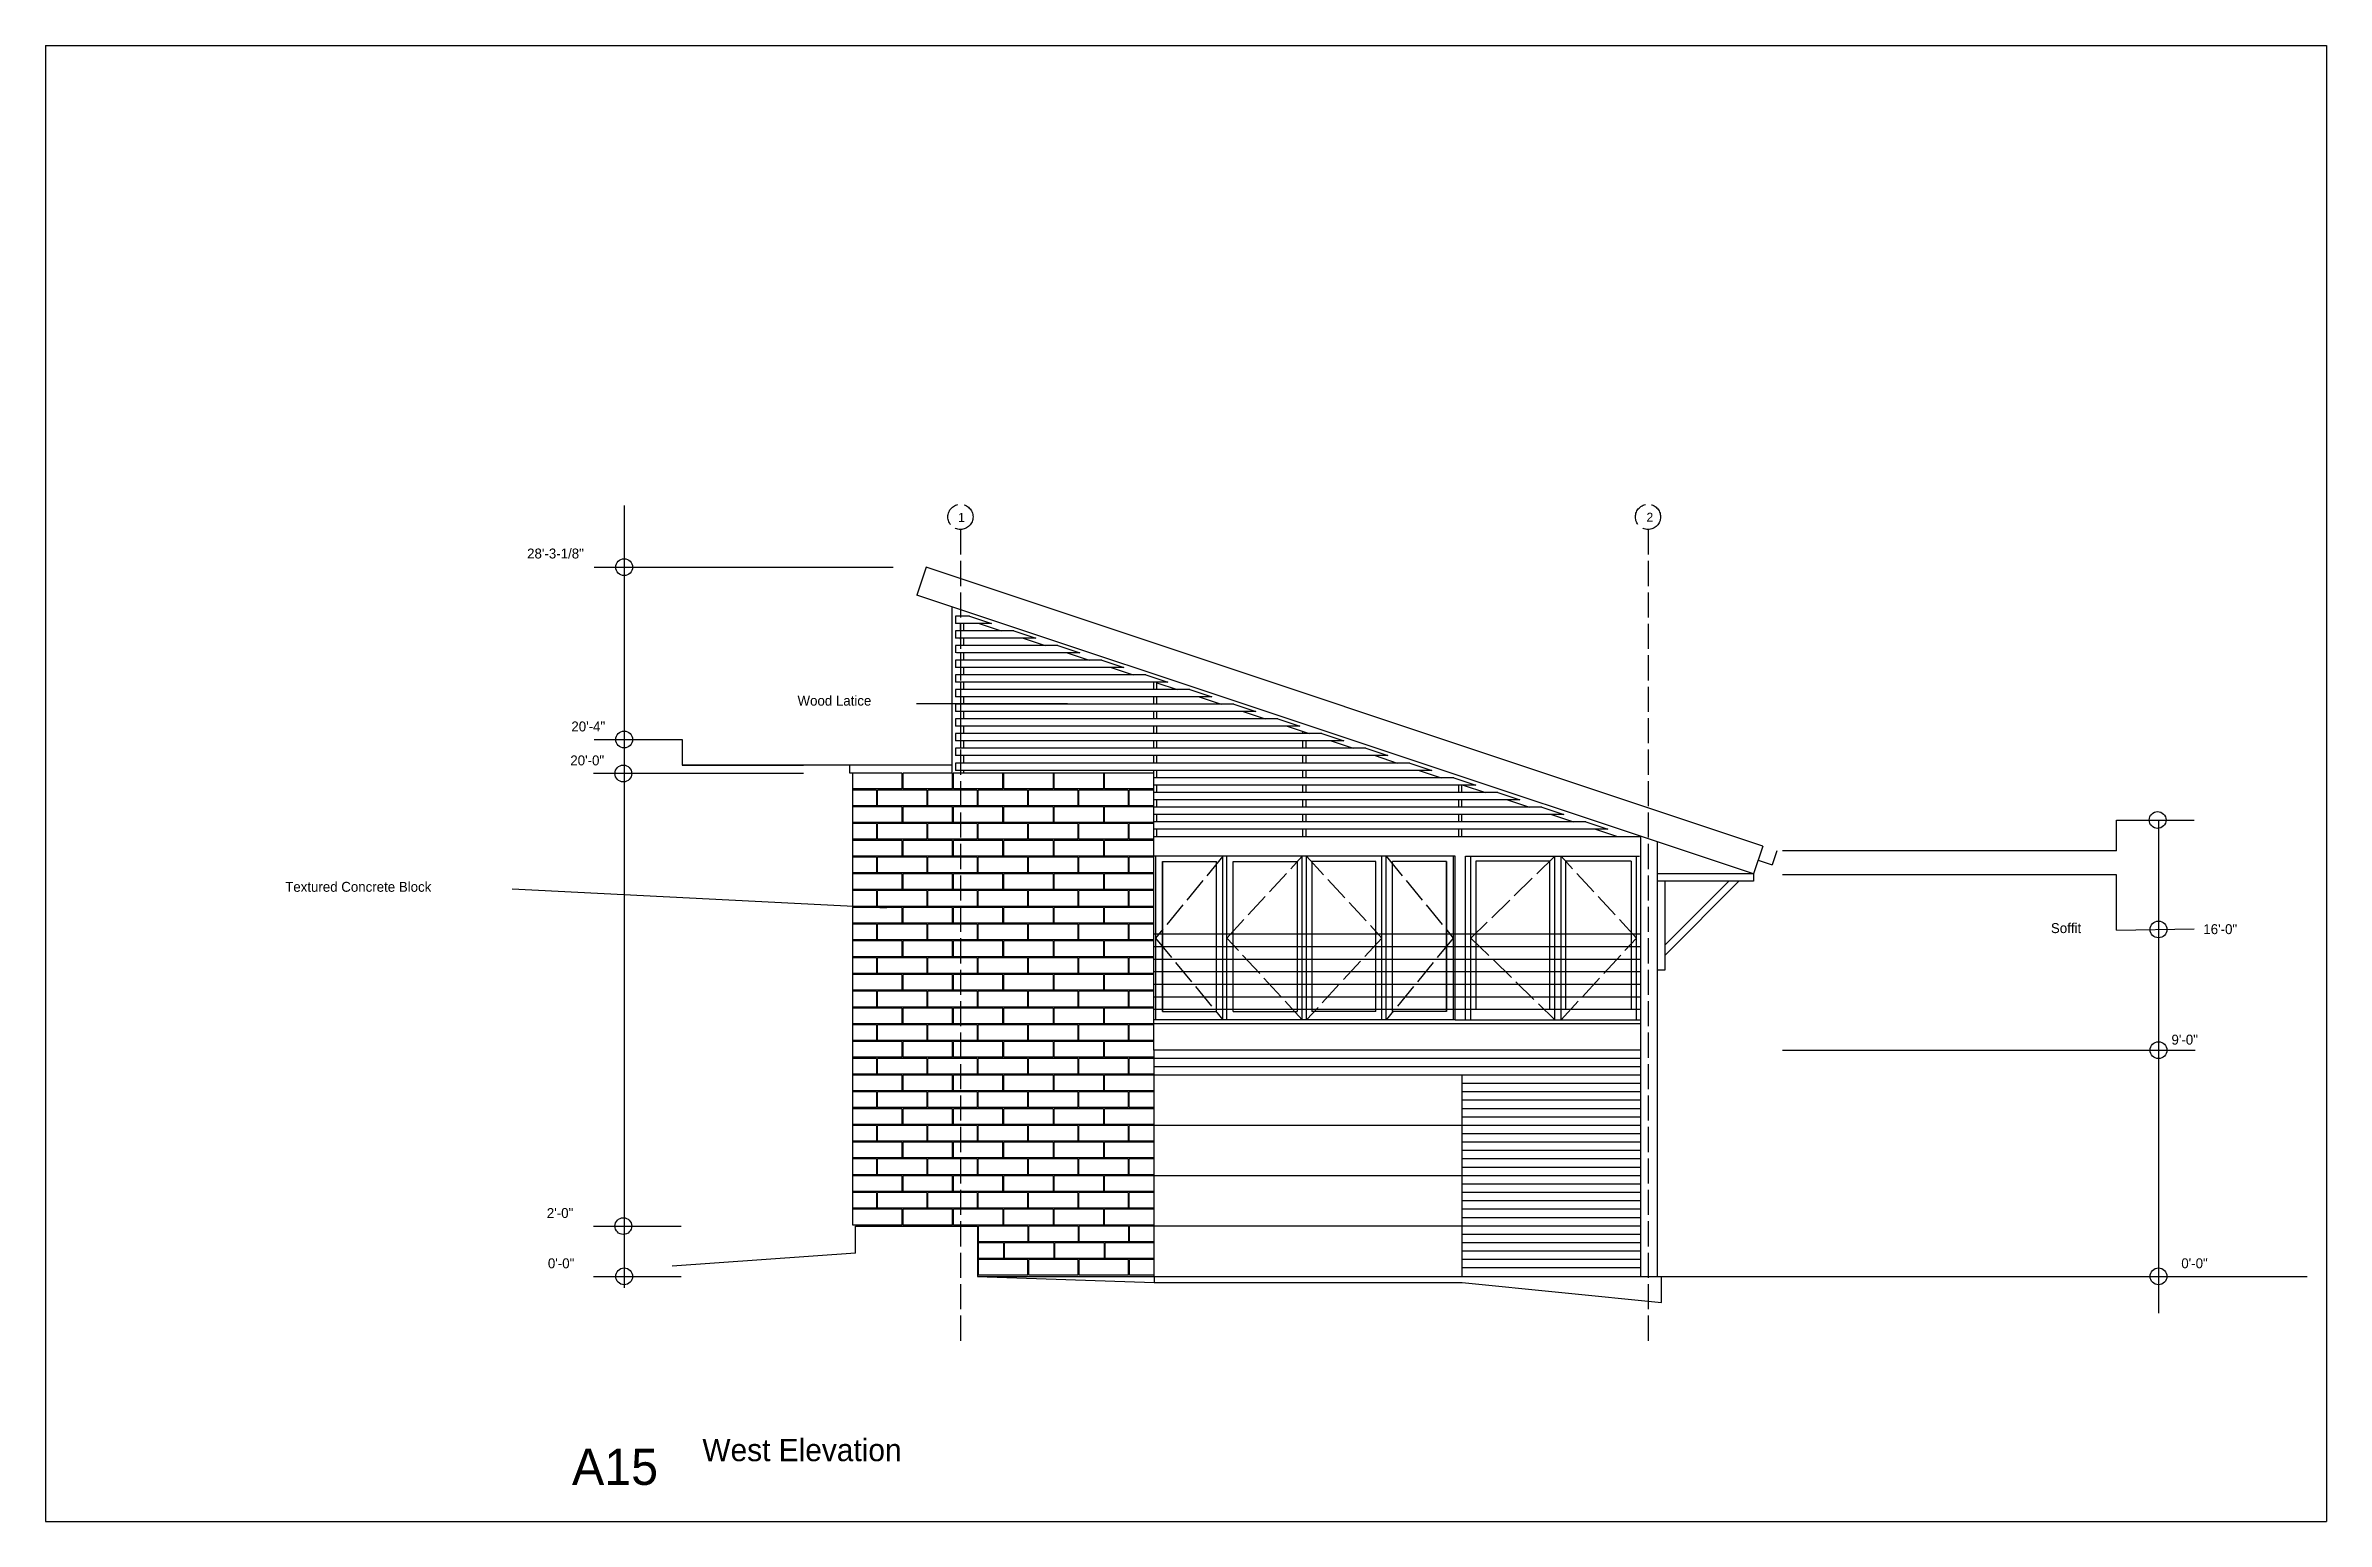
# Model space of a CAD drawing. Header units: inches. Extents: x -173 to 8050, y -1067 to 3486.
# Drawn here: x 4564 to 5652, y -1067 to -363 of the extents above; entities that cross this region are included whole.
import ezdxf

# ---------------------------------------------------------------- set-up
doc = ezdxf.new("R2010")
doc.units = ezdxf.units.IN
doc.header["$MEASUREMENT"] = 0
doc.linetypes.add('ACAD_ISO02W100', pattern=[15, 12, -3])
for name, color, linetype in [('blocks', 251, 'Continuous'), ('const', 7, 'Continuous'), ('e1', 7, 'Continuous'), ('e2', 251, 'Continuous'), ('glassSwing', 172, 'ACAD_ISO02W100'), ('grid', 252, 'ACAD_ISO02W100'), ('millwork', 253, 'Continuous'), ('walls', 7, 'Continuous')]:
    doc.layers.add(name, color=color, linetype=linetype)

msp = doc.modelspace()

# ---------------------------------------------------------------- texts
at = {"layer": 'const', "attachment_point": 1}
for s, insert, char_height, width in [('1', (4999.5, -586.3), 4.26, 1625.197), ('2', (5327.9, -586.2), 4.26, 1625.197), ('28\'-3-1/8"', (4793.9, -603.3), 4.74, 1805.775), ('Wood Latice', (4922.9, -673.5), 4.736, 1805.775), ('20\'-4"', (4815, -685.8), 4.74, 1805.775), ('20\'-0"', (4814.5, -702), 4.74, 1805.775), ('Textured Concrete Block', (4678.5, -762.3), 4.736, 1805.775), ('Soffit', (5520.8, -782), 4.74, 1805.775), ('16\'-0"', (5593.5, -782.5), 4.74, 1805.775), ('9\'-0"', (5578.3, -835.2), 4.74, 1805.775), ('2\'-0"', (4803.3, -917.9), 4.74, 1805.775), ('0\'-0"', (4803.8, -941.9), 4.74, 1805.775), ('0\'-0"', (5583, -941.9), 4.74, 1805.775), ('A15', (4815.3, -1032.7), 17.26, 6582.049), ('West Elevation', (4877.5, -1028), 10.656, 4062.993)]:
    msp.add_mtext(s, dxfattribs=dict(at, insert=insert, char_height=char_height, width=width))

# ---------------------------------------------------------------- linework, layer by layer
for p, q in [((4564.2, -363.4), (4564.2, -1067.4)), ((4564.2, -363.4), (5652.2, -363.4)), ((5652.2, -363.4), (5652.2, -1067.4)), ((4564.2, -1067.4), (5652.2, -1067.4))]:
    msp.add_line(p, q)
at = {"layer": 'blocks'}
for p, q in [((4972.8, -710.5), (4949.3, -710.5)), ((4972.8, -718), (4949.3, -718)), ((4972.8, -714.7), (4972.8, -710.5)), ((4972.8, -718), (4972.8, -710.5)), ((4973.3, -714.7), (4973.3, -710.5)), ((4996.8, -710.5), (4973.3, -710.5)), ((4973.3, -718), (4973.3, -710.5)), ((4996.8, -718), (4973.3, -718)), ((4996.8, -718), (4996.8, -710.5)), ((4997.3, -718), (4997.3, -710.5)), ((5020.8, -718), (4997.3, -718)), ((5020.8, -718), (5020.8, -710.5)), ((5021.3, -718), (5021.3, -710.5)), ((5044.8, -718), (5021.3, -718)), ((5044.8, -710.5), (5044.8, -718)), ((5045.3, -718), (5045.3, -710.5)), ((5068.8, -718), (5045.3, -718)), ((5068.8, -710.5), (5068.8, -718)), ((5069.3, -718), (5069.3, -710.5)), ((5092.8, -718), (5069.3, -718)), ((4960.6, -718.5), (4949.3, -718.5)), ((4960.6, -726), (4949.3, -726)), ((4972.8, -726.5), (4949.3, -726.5)), ((4960.6, -718.5), (4960.6, -726)), ((4961.1, -726), (4961.1, -718.5)), ((4984.6, -718.5), (4961.1, -718.5)), ((4984.6, -726), (4961.1, -726)), ((4972.8, -734), (4972.8, -726.5)), ((4996.8, -726.5), (4973.3, -726.5)), ((4973.3, -734), (4973.3, -726.5)), ((4984.6, -718.5), (4984.6, -726)), ((4985.1, -726), (4985.1, -718.5)), ((5008.6, -718.5), (4985.1, -718.5)), ((5008.6, -726), (4985.1, -726)), ((4996.8, -734), (4996.8, -726.5)), ((4997.3, -734), (4997.3, -726.5)), ((5020.8, -726.5), (4997.3, -726.5)), ((5008.6, -718.5), (5008.6, -726)), ((5009.1, -726), (5009.1, -718.5)), ((5032.6, -718.5), (5009.1, -718.5)), ((5032.6, -726), (5009.1, -726)), ((5020.8, -734), (5020.8, -726.5)), ((5044.8, -726.5), (5021.3, -726.5)), ((5021.3, -734), (5021.3, -726.5)), ((5032.6, -718.5), (5032.6, -726)), ((5033.1, -726), (5033.1, -718.5)), ((5056.6, -718.5), (5033.1, -718.5)), ((5056.6, -726), (5033.1, -726)), ((5044.8, -726.5), (5044.8, -734)), ((5068.8, -726.5), (5045.3, -726.5)), ((5045.3, -734), (5045.3, -726.5)), ((5056.6, -718.5), (5056.6, -726)), ((5057.1, -726), (5057.1, -718.5)), ((5080.6, -718.5), (5057.1, -718.5)), ((5080.6, -726), (5057.1, -726)), ((5068.8, -726.5), (5068.8, -734)), ((5092.8, -726.5), (5069.3, -726.5)), ((5069.3, -734), (5069.3, -726.5)), ((5080.6, -718.5), (5080.6, -726)), ((5081.1, -726), (5081.1, -718.5)), ((5092.8, -718.5), (5081.1, -718.5)), ((5092.8, -726), (5081.1, -726)), ((4972.8, -734), (4949.3, -734)), ((4960.6, -734.5), (4949.3, -734.5)), ((4960.6, -734.5), (4960.6, -742)), ((4961.1, -742), (4961.1, -734.5)), ((4984.6, -734.5), (4961.1, -734.5)), ((4996.8, -734), (4973.3, -734)), ((4984.6, -734.5), (4984.6, -742)), ((4985.1, -742), (4985.1, -734.5)), ((5008.6, -734.5), (4985.1, -734.5)), ((4996.8, -734), (4996.8, -729.8)), ((5020.8, -734), (4997.3, -734)), ((5008.6, -734.5), (5008.6, -742)), ((5009.1, -742), (5009.1, -734.5)), ((5032.6, -734.5), (5009.1, -734.5)), ((5044.8, -734), (5021.3, -734)), ((5032.6, -734.5), (5032.6, -742)), ((5033.1, -742), (5033.1, -734.5)), ((5056.6, -734.5), (5033.1, -734.5)), ((5068.8, -734), (5045.3, -734)), ((5056.6, -734.5), (5056.6, -742)), ((5057.1, -742), (5057.1, -734.5)), ((5080.6, -734.5), (5057.1, -734.5)), ((5092.8, -734), (5069.3, -734)), ((5080.6, -734.5), (5080.6, -742)), ((5081.1, -742), (5081.1, -734.5)), ((5092.8, -734.5), (5081.1, -734.5)), ((4960.6, -742), (4949.3, -742)), ((4972.8, -742.5), (4949.3, -742.5)), ((4972.8, -750), (4949.3, -750)), ((4960.6, -750.5), (4949.3, -750.5)), ((4960.6, -750.5), (4960.6, -758)), ((4984.6, -742), (4961.1, -742)), ((4961.1, -758), (4961.1, -750.5)), ((4984.6, -750.5), (4961.1, -750.5)), ((4972.8, -750), (4972.8, -742.5)), ((4996.8, -742.5), (4973.3, -742.5)), ((4973.3, -750), (4973.3, -742.5)), ((4996.8, -750), (4973.3, -750)), ((4984.6, -750.5), (4984.6, -758)), ((5008.6, -742), (4985.1, -742)), ((4985.1, -758), (4985.1, -750.5)), ((5008.6, -750.5), (4985.1, -750.5)), ((4996.8, -750), (4996.8, -742.5)), ((4997.3, -750), (4997.3, -742.5)), ((5020.8, -742.5), (4997.3, -742.5)), ((5020.8, -750), (4997.3, -750)), ((5008.6, -750.5), (5008.6, -758)), ((5032.6, -742), (5009.1, -742)), ((5009.1, -758), (5009.1, -750.5)), ((5032.6, -750.5), (5009.1, -750.5)), ((5020.8, -750), (5020.8, -742.5)), ((5044.8, -742.5), (5021.3, -742.5)), ((5021.3, -750), (5021.3, -742.5)), ((5044.8, -750), (5021.3, -750)), ((5032.6, -750.5), (5032.6, -758)), ((5056.6, -742), (5033.1, -742)), ((5033.1, -758), (5033.1, -750.5)), ((5056.6, -750.5), (5033.1, -750.5)), ((5044.8, -742.5), (5044.8, -750)), ((5068.8, -742.5), (5045.3, -742.5)), ((5045.3, -750), (5045.3, -742.5)), ((5068.8, -750), (5045.3, -750)), ((5056.6, -750.5), (5056.6, -758)), ((5080.6, -742), (5057.1, -742)), ((5057.1, -758), (5057.1, -750.5)), ((5080.6, -750.5), (5057.1, -750.5)), ((5068.8, -742.5), (5068.8, -750)), ((5092.8, -742.5), (5069.3, -742.5)), ((5069.3, -750), (5069.3, -742.5)), ((5092.8, -750), (5069.3, -750)), ((5080.6, -750.5), (5080.6, -758)), ((5092.8, -742), (5081.1, -742)), ((5081.1, -758), (5081.1, -750.5)), ((5092.8, -750.5), (5081.1, -750.5)), ((4960.6, -758), (4949.3, -758)), ((4972.8, -758.5), (4949.3, -758.5)), ((4984.6, -758), (4961.1, -758)), ((4972.8, -766), (4972.8, -758.5)), ((4996.8, -758.5), (4973.3, -758.5)), ((4973.3, -766), (4973.3, -758.5)), ((5008.6, -758), (4985.1, -758)), ((4996.8, -766), (4996.8, -758.5)), ((4997.3, -766), (4997.3, -758.5)), ((5020.8, -758.5), (4997.3, -758.5)), ((5032.6, -758), (5009.1, -758)), ((5020.8, -766), (5020.8, -758.5)), ((5044.8, -758.5), (5021.3, -758.5)), ((5021.3, -766), (5021.3, -758.5)), ((5056.6, -758), (5033.1, -758)), ((5044.8, -758.5), (5044.8, -766)), ((5068.8, -758.5), (5045.3, -758.5)), ((5045.3, -766), (5045.3, -758.5)), ((5080.6, -758), (5057.1, -758)), ((5068.8, -758.5), (5068.8, -766)), ((5092.8, -758.5), (5069.3, -758.5)), ((5069.3, -766), (5069.3, -758.5)), ((5092.8, -758), (5081.1, -758)), ((4972.8, -766), (4949.3, -766)), ((4960.6, -766.5), (4949.3, -766.5)), ((4960.6, -766.5), (4960.6, -774)), ((4984.6, -766.5), (4961.1, -766.5)), ((4961.1, -774), (4961.1, -766.5)), ((4996.8, -766), (4973.3, -766)), ((4984.6, -766.5), (4984.6, -774)), ((4985.1, -774), (4985.1, -766.5)), ((5008.6, -766.5), (4985.1, -766.5)), ((5020.8, -766), (4997.3, -766)), ((5008.6, -766.5), (5008.6, -774)), ((5032.6, -766.5), (5009.1, -766.5)), ((5009.1, -774), (5009.1, -766.5)), ((5044.8, -766), (5021.3, -766)), ((5032.6, -766.5), (5032.6, -774)), ((5033.1, -774), (5033.1, -766.5)), ((5056.6, -766.5), (5033.1, -766.5)), ((5068.8, -766), (5045.3, -766)), ((5056.6, -766.5), (5056.6, -774)), ((5080.6, -766.5), (5057.1, -766.5)), ((5057.1, -774), (5057.1, -766.5)), ((5092.8, -766), (5069.3, -766)), ((5080.6, -766.5), (5080.6, -774)), ((5081.1, -774), (5081.1, -766.5)), ((5092.8, -766.5), (5081.1, -766.5)), ((4960.6, -774), (4949.3, -774)), ((4972.8, -774.5), (4949.3, -774.5)), ((4972.8, -782), (4949.3, -782)), ((4960.6, -782.5), (4949.3, -782.5)), ((4960.6, -782.5), (4960.6, -790)), ((4984.6, -774), (4961.1, -774)), ((4984.6, -782.5), (4961.1, -782.5)), ((4961.1, -790), (4961.1, -782.5)), ((4972.8, -782), (4972.8, -774.5)), ((4996.8, -774.5), (4973.3, -774.5)), ((4973.3, -782), (4973.3, -774.5)), ((4996.8, -782), (4973.3, -782)), ((4984.6, -782.5), (4984.6, -790)), ((5008.6, -774), (4985.1, -774)), ((4985.1, -790), (4985.1, -782.5)), ((5008.6, -782.5), (4985.1, -782.5)), ((4996.8, -782), (4996.8, -774.5)), ((5020.8, -774.5), (4997.3, -774.5)), ((4997.3, -782), (4997.3, -774.5)), ((5020.8, -782), (4997.3, -782)), ((5008.6, -782.5), (5008.6, -790)), ((5032.6, -774), (5009.1, -774)), ((5032.6, -782.5), (5009.1, -782.5)), ((5009.1, -790), (5009.1, -782.5)), ((5020.8, -782), (5020.8, -774.5)), ((5044.8, -774.5), (5021.3, -774.5)), ((5021.3, -782), (5021.3, -774.5)), ((5044.8, -782), (5021.3, -782)), ((5032.6, -782.5), (5032.6, -790)), ((5056.6, -774), (5033.1, -774)), ((5033.1, -790), (5033.1, -782.5)), ((5056.6, -782.5), (5033.1, -782.5)), ((5044.8, -774.5), (5044.8, -782)), ((5068.8, -774.5), (5045.3, -774.5)), ((5045.3, -782), (5045.3, -774.5)), ((5068.8, -782), (5045.3, -782)), ((5056.6, -782.5), (5056.6, -790)), ((5080.6, -774), (5057.1, -774)), ((5080.6, -782.5), (5057.1, -782.5)), ((5057.1, -790), (5057.1, -782.5)), ((5068.8, -774.5), (5068.8, -782)), ((5092.8, -774.5), (5069.3, -774.5)), ((5069.3, -782), (5069.3, -774.5)), ((5092.8, -782), (5069.3, -782)), ((5080.6, -782.5), (5080.6, -790)), ((5092.8, -774), (5081.1, -774)), ((5081.1, -790), (5081.1, -782.5)), ((5092.8, -782.5), (5081.1, -782.5)), ((4960.6, -790), (4949.3, -790)), ((4972.8, -790.5), (4949.3, -790.5)), ((4984.6, -790), (4961.1, -790)), ((4972.8, -798), (4972.8, -790.5)), ((4996.8, -790.5), (4973.3, -790.5)), ((4973.3, -798), (4973.3, -790.5)), ((5008.6, -790), (4985.1, -790)), ((4996.8, -798), (4996.8, -790.5)), ((4997.3, -798), (4997.3, -790.5)), ((5020.8, -790.5), (4997.3, -790.5)), ((5032.6, -790), (5009.1, -790)), ((5020.8, -798), (5020.8, -790.5)), ((5044.8, -790.5), (5021.3, -790.5)), ((5021.3, -798), (5021.3, -790.5)), ((5056.6, -790), (5033.1, -790)), ((5044.8, -790.5), (5044.8, -798)), ((5068.8, -790.5), (5045.3, -790.5)), ((5045.3, -798), (5045.3, -790.5)), ((5080.6, -790), (5057.1, -790)), ((5068.8, -790.5), (5068.8, -798)), ((5092.8, -790.5), (5069.3, -790.5)), ((5069.3, -798), (5069.3, -790.5)), ((5092.8, -790), (5081.1, -790)), ((4972.8, -798), (4949.3, -798)), ((4960.6, -798.5), (4949.3, -798.5)), ((4960.6, -798.5), (4960.6, -806)), ((4984.6, -798.5), (4961.1, -798.5)), ((4961.1, -806), (4961.1, -798.5)), ((4996.8, -798), (4973.3, -798)), ((4984.6, -798.5), (4984.6, -806)), ((4985.1, -806), (4985.1, -798.5)), ((5008.6, -798.5), (4985.1, -798.5)), ((5020.8, -798), (4997.3, -798)), ((5008.6, -798.5), (5008.6, -806)), ((5032.6, -798.5), (5009.1, -798.5)), ((5009.1, -806), (5009.1, -798.5)), ((5044.8, -798), (5021.3, -798)), ((5032.6, -798.5), (5032.6, -806)), ((5033.1, -806), (5033.1, -798.5)), ((5056.6, -798.5), (5033.1, -798.5)), ((5068.8, -798), (5045.3, -798)), ((5056.6, -798.5), (5056.6, -806)), ((5080.6, -798.5), (5057.1, -798.5)), ((5057.1, -806), (5057.1, -798.5)), ((5092.8, -798), (5069.3, -798)), ((5080.6, -798.5), (5080.6, -806)), ((5081.1, -806), (5081.1, -798.5)), ((5092.8, -798.5), (5081.1, -798.5)), ((4960.6, -806), (4949.3, -806)), ((4972.8, -806.5), (4949.3, -806.5)), ((4972.8, -814), (4949.3, -814)), ((4960.6, -814.5), (4949.3, -814.5)), ((4960.6, -814.5), (4960.6, -822)), ((4984.6, -806), (4961.1, -806)), ((4984.6, -814.5), (4961.1, -814.5)), ((4961.1, -822), (4961.1, -814.5)), ((4972.8, -814), (4972.8, -806.5)), ((4996.8, -806.5), (4973.3, -806.5)), ((4973.3, -814), (4973.3, -806.5)), ((4996.8, -814), (4973.3, -814)), ((4984.6, -814.5), (4984.6, -822)), ((5008.6, -806), (4985.1, -806)), ((4985.1, -822), (4985.1, -814.5)), ((5008.6, -814.5), (4985.1, -814.5)), ((4996.8, -814), (4996.8, -806.5)), ((4997.3, -814), (4997.3, -806.5)), ((5020.8, -806.5), (4997.3, -806.5)), ((5020.8, -814), (4997.3, -814)), ((5008.6, -814.5), (5008.6, -822)), ((5032.6, -806), (5009.1, -806)), ((5032.6, -814.5), (5009.1, -814.5)), ((5009.1, -822), (5009.1, -814.5)), ((5020.8, -814), (5020.8, -806.5)), ((5044.8, -806.5), (5021.3, -806.5)), ((5021.3, -814), (5021.3, -806.5)), ((5044.8, -814), (5021.3, -814)), ((5032.6, -814.5), (5032.6, -822)), ((5056.6, -806), (5033.1, -806)), ((5033.1, -822), (5033.1, -814.5)), ((5056.6, -814.5), (5033.1, -814.5)), ((5044.8, -806.5), (5044.8, -814)), ((5068.8, -806.5), (5045.3, -806.5)), ((5045.3, -814), (5045.3, -806.5)), ((5068.8, -814), (5045.3, -814)), ((5056.6, -814.5), (5056.6, -822)), ((5080.6, -806), (5057.1, -806)), ((5080.6, -814.5), (5057.1, -814.5)), ((5057.1, -822), (5057.1, -814.5)), ((5068.8, -806.5), (5068.8, -814)), ((5092.8, -806.5), (5069.3, -806.5)), ((5069.3, -814), (5069.3, -806.5)), ((5092.8, -814), (5069.3, -814)), ((5080.6, -814.5), (5080.6, -822)), ((5092.8, -806), (5081.1, -806)), ((5081.1, -822), (5081.1, -814.5)), ((5092.8, -814.5), (5081.1, -814.5)), ((4960.6, -822), (4949.3, -822)), ((4972.8, -822.5), (4949.3, -822.5)), ((4984.6, -822), (4961.1, -822)), ((4972.8, -830), (4972.8, -822.5)), ((4973.3, -830), (4973.3, -822.5)), ((4996.8, -822.5), (4973.3, -822.5)), ((5008.6, -822), (4985.1, -822)), ((4996.8, -830), (4996.8, -822.5)), ((4997.3, -830), (4997.3, -822.5)), ((5020.8, -822.5), (4997.3, -822.5)), ((5032.6, -822), (5009.1, -822)), ((5020.8, -830), (5020.8, -822.5)), ((5021.3, -830), (5021.3, -822.5)), ((5044.8, -822.5), (5021.3, -822.5)), ((5056.6, -822), (5033.1, -822)), ((5044.8, -822.5), (5044.8, -830)), ((5045.3, -830), (5045.3, -822.5)), ((5068.8, -822.5), (5045.3, -822.5)), ((5080.6, -822), (5057.1, -822)), ((5068.8, -822.5), (5068.8, -830)), ((5069.3, -830), (5069.3, -822.5)), ((5092.8, -822.5), (5069.3, -822.5)), ((5092.8, -822), (5081.1, -822)), ((4972.8, -830), (4949.3, -830)), ((4960.6, -830.5), (4949.3, -830.5)), ((4960.6, -830.5), (4960.6, -838)), ((4984.6, -830.5), (4961.1, -830.5)), ((4961.1, -838), (4961.1, -830.5)), ((4996.8, -830), (4973.3, -830)), ((4984.6, -830.5), (4984.6, -838)), ((4985.1, -838), (4985.1, -830.5)), ((5008.6, -830.5), (4985.1, -830.5)), ((5020.8, -830), (4997.3, -830)), ((5008.6, -830.5), (5008.6, -838)), ((5032.6, -830.5), (5009.1, -830.5)), ((5009.1, -838), (5009.1, -830.5)), ((5044.8, -830), (5021.3, -830)), ((5032.6, -830.5), (5032.6, -838)), ((5033.1, -838), (5033.1, -830.5)), ((5056.6, -830.5), (5033.1, -830.5)), ((5068.8, -830), (5045.3, -830)), ((5056.6, -830.5), (5056.6, -838)), ((5080.6, -830.5), (5057.1, -830.5)), ((5057.1, -838), (5057.1, -830.5)), ((5092.8, -830), (5069.3, -830)), ((5080.6, -830.5), (5080.6, -838)), ((5081.1, -838), (5081.1, -830.5)), ((5092.8, -830.5), (5081.1, -830.5)), ((4960.6, -838), (4949.3, -838)), ((4972.8, -838.5), (4949.3, -838.5)), ((4972.8, -846), (4949.3, -846)), ((4960.6, -846.5), (4949.3, -846.5)), ((4960.6, -846.5), (4960.6, -854)), ((4984.6, -838), (4961.1, -838)), ((4984.6, -846.5), (4961.1, -846.5)), ((4961.1, -854), (4961.1, -846.5)), ((4972.8, -846), (4972.8, -838.5)), ((4996.8, -838.5), (4973.3, -838.5)), ((4973.3, -846), (4973.3, -838.5)), ((4996.8, -846), (4973.3, -846)), ((4984.6, -846.5), (4984.6, -854)), ((5008.6, -838), (4985.1, -838)), ((5008.6, -846.5), (4985.1, -846.5)), ((4985.1, -854), (4985.1, -846.5)), ((4996.8, -846), (4996.8, -838.5)), ((4997.3, -846), (4997.3, -838.5)), ((5020.8, -838.5), (4997.3, -838.5)), ((5020.8, -846), (4997.3, -846)), ((5008.6, -846.5), (5008.6, -854)), ((5032.6, -838), (5009.1, -838)), ((5032.6, -846.5), (5009.1, -846.5)), ((5009.1, -854), (5009.1, -846.5)), ((5020.8, -846), (5020.8, -838.5)), ((5044.8, -838.5), (5021.3, -838.5)), ((5021.3, -846), (5021.3, -838.5)), ((5044.8, -846), (5021.3, -846)), ((5032.6, -846.5), (5032.6, -854)), ((5056.6, -838), (5033.1, -838)), ((5056.6, -846.5), (5033.1, -846.5)), ((5033.1, -854), (5033.1, -846.5)), ((5044.8, -838.5), (5044.8, -846)), ((5068.8, -838.5), (5045.3, -838.5)), ((5045.3, -846), (5045.3, -838.5)), ((5068.8, -846), (5045.3, -846)), ((5056.6, -846.5), (5056.6, -854)), ((5080.6, -838), (5057.1, -838)), ((5080.6, -846.5), (5057.1, -846.5)), ((5057.1, -854), (5057.1, -846.5)), ((5068.8, -838.5), (5068.8, -846)), ((5092.8, -838.5), (5069.3, -838.5)), ((5069.3, -846), (5069.3, -838.5)), ((5092.8, -846), (5069.3, -846)), ((5080.6, -846.5), (5080.6, -854)), ((5092.8, -838), (5081.1, -838)), ((5092.8, -846.5), (5081.1, -846.5)), ((5081.1, -854), (5081.1, -846.5)), ((4960.6, -854), (4949.3, -854)), ((4972.8, -854.5), (4949.3, -854.5)), ((4984.6, -854), (4961.1, -854)), ((4972.8, -862), (4972.8, -854.5)), ((4973.3, -862), (4973.3, -854.5)), ((4996.8, -854.5), (4973.3, -854.5)), ((5008.6, -854), (4985.1, -854)), ((4996.8, -862), (4996.8, -854.5)), ((4997.3, -862), (4997.3, -854.5)), ((5020.8, -854.5), (4997.3, -854.5)), ((5032.6, -854), (5009.1, -854)), ((5020.8, -862), (5020.8, -854.5)), ((5044.8, -854.5), (5021.3, -854.5)), ((5021.3, -862), (5021.3, -854.5)), ((5056.6, -854), (5033.1, -854)), ((5044.8, -854.5), (5044.8, -862)), ((5045.3, -862), (5045.3, -854.5)), ((5068.8, -854.5), (5045.3, -854.5)), ((5080.6, -854), (5057.1, -854)), ((5068.8, -854.5), (5068.8, -862)), ((5092.8, -854.5), (5069.3, -854.5)), ((5069.3, -862), (5069.3, -854.5)), ((5092.8, -854), (5081.1, -854)), ((4972.8, -862), (4949.3, -862)), ((4960.6, -862.5), (4949.3, -862.5)), ((4960.6, -870), (4949.3, -870)), ((4960.6, -862.5), (4960.6, -870)), ((4984.6, -862.5), (4961.1, -862.5)), ((4961.1, -870), (4961.1, -862.5)), ((4984.6, -870), (4961.1, -870)), ((4996.8, -862), (4973.3, -862)), ((4984.6, -862.5), (4984.6, -870)), ((5008.6, -862.5), (4985.1, -862.5)), ((4985.1, -870), (4985.1, -862.5)), ((5008.6, -870), (4985.1, -870)), ((5020.8, -862), (4997.3, -862)), ((5008.6, -862.5), (5008.6, -870)), ((5032.6, -862.5), (5009.1, -862.5)), ((5009.1, -870), (5009.1, -862.5)), ((5032.6, -870), (5009.1, -870)), ((5044.8, -862), (5021.3, -862)), ((5032.6, -862.5), (5032.6, -870)), ((5056.6, -862.5), (5033.1, -862.5)), ((5033.1, -870), (5033.1, -862.5)), ((5056.6, -870), (5033.1, -870)), ((5068.8, -862), (5045.3, -862)), ((5056.6, -862.5), (5056.6, -870)), ((5080.6, -862.5), (5057.1, -862.5)), ((5057.1, -870), (5057.1, -862.5)), ((5080.6, -870), (5057.1, -870)), ((5092.8, -862), (5069.3, -862)), ((5080.6, -862.5), (5080.6, -870)), ((5092.8, -862.5), (5081.1, -862.5)), ((5081.1, -870), (5081.1, -862.5)), ((5092.8, -870), (5081.1, -870)), ((4972.8, -870.5), (4949.3, -870.5)), ((4972.8, -878), (4949.3, -878)), ((4960.6, -878.5), (4949.3, -878.5)), ((4960.6, -878.5), (4960.6, -886)), ((4984.6, -878.5), (4961.1, -878.5)), ((4961.1, -886), (4961.1, -878.5)), ((4972.8, -878), (4972.8, -870.5)), ((4996.8, -870.5), (4973.3, -870.5)), ((4973.3, -878), (4973.3, -870.5)), ((4996.8, -878), (4973.3, -878)), ((4984.6, -878.5), (4984.6, -886)), ((4985.1, -886), (4985.1, -878.5)), ((5008.6, -878.5), (4985.1, -878.5)), ((4996.8, -878), (4996.8, -870.5)), ((4997.3, -878), (4997.3, -870.5)), ((5020.8, -870.5), (4997.3, -870.5)), ((5020.8, -878), (4997.3, -878)), ((5008.6, -878.5), (5008.6, -886)), ((5032.6, -878.5), (5009.1, -878.5)), ((5009.1, -886), (5009.1, -878.5)), ((5020.8, -878), (5020.8, -870.5)), ((5044.8, -870.5), (5021.3, -870.5)), ((5021.3, -878), (5021.3, -870.5)), ((5044.8, -878), (5021.3, -878)), ((5032.6, -878.5), (5032.6, -886)), ((5033.1, -886), (5033.1, -878.5)), ((5056.6, -878.5), (5033.1, -878.5)), ((5044.8, -870.5), (5044.8, -878)), ((5068.8, -870.5), (5045.3, -870.5)), ((5045.3, -878), (5045.3, -870.5)), ((5068.8, -878), (5045.3, -878)), ((5056.6, -878.5), (5056.6, -886)), ((5080.6, -878.5), (5057.1, -878.5)), ((5057.1, -886), (5057.1, -878.5)), ((5068.8, -870.5), (5068.8, -878)), ((5092.8, -870.5), (5069.3, -870.5)), ((5069.3, -878), (5069.3, -870.5)), ((5092.8, -878), (5069.3, -878)), ((5080.6, -878.5), (5080.6, -886)), ((5081.1, -886), (5081.1, -878.5)), ((5092.8, -878.5), (5081.1, -878.5)), ((4960.6, -886), (4949.3, -886)), ((4972.8, -886.5), (4949.3, -886.5)), ((4984.6, -886), (4961.1, -886)), ((4972.8, -894), (4972.8, -886.5)), ((4996.8, -886.5), (4973.3, -886.5)), ((4973.3, -894), (4973.3, -886.5)), ((5008.6, -886), (4985.1, -886)), ((4996.8, -894), (4996.8, -886.5)), ((4997.3, -894), (4997.3, -886.5)), ((5020.8, -886.5), (4997.3, -886.5)), ((5032.6, -886), (5009.1, -886)), ((5020.8, -894), (5020.8, -886.5)), ((5044.8, -886.5), (5021.3, -886.5)), ((5021.3, -894), (5021.3, -886.5)), ((5056.6, -886), (5033.1, -886)), ((5044.8, -886.5), (5044.8, -894)), ((5068.8, -886.5), (5045.3, -886.5)), ((5045.3, -894), (5045.3, -886.5)), ((5080.6, -886), (5057.1, -886)), ((5068.8, -886.5), (5068.8, -894)), ((5092.8, -886.5), (5069.3, -886.5)), ((5069.3, -894), (5069.3, -886.5)), ((5092.8, -886), (5081.1, -886)), ((4972.8, -894), (4949.3, -894)), ((4960.6, -894.5), (4949.3, -894.5)), ((4960.6, -902), (4949.3, -902)), ((4972.8, -902.5), (4949.3, -902.5)), ((4960.6, -894.5), (4960.6, -902)), ((4961.1, -902), (4961.1, -894.5)), ((4984.6, -894.5), (4961.1, -894.5)), ((4984.6, -902), (4961.1, -902)), ((4972.8, -910), (4972.8, -902.5)), ((4996.8, -894), (4973.3, -894)), ((4996.8, -902.5), (4973.3, -902.5)), ((4973.3, -910), (4973.3, -902.5)), ((4984.6, -894.5), (4984.6, -902)), ((4985.1, -902), (4985.1, -894.5)), ((5008.6, -894.5), (4985.1, -894.5)), ((5008.6, -902), (4985.1, -902)), ((4996.8, -910), (4996.8, -902.5)), ((5020.8, -894), (4997.3, -894)), ((4997.3, -910), (4997.3, -902.5)), ((5020.8, -902.5), (4997.3, -902.5)), ((5008.6, -894.5), (5008.6, -902)), ((5032.6, -894.5), (5009.1, -894.5)), ((5009.1, -902), (5009.1, -894.5)), ((5032.6, -902), (5009.1, -902)), ((5020.8, -910), (5020.8, -902.5)), ((5044.8, -894), (5021.3, -894)), ((5044.8, -902.5), (5021.3, -902.5)), ((5021.3, -910), (5021.3, -902.5)), ((5032.6, -894.5), (5032.6, -902)), ((5033.1, -902), (5033.1, -894.5)), ((5056.6, -894.5), (5033.1, -894.5)), ((5056.6, -902), (5033.1, -902)), ((5044.8, -902.5), (5044.8, -910)), ((5068.8, -894), (5045.3, -894)), ((5068.8, -902.5), (5045.3, -902.5)), ((5045.3, -910), (5045.3, -902.5)), ((5056.6, -894.5), (5056.6, -902)), ((5057.1, -902), (5057.1, -894.5)), ((5080.6, -894.5), (5057.1, -894.5)), ((5080.6, -902), (5057.1, -902)), ((5068.8, -902.5), (5068.8, -910)), ((5092.8, -894), (5069.3, -894)), ((5092.8, -902.5), (5069.3, -902.5)), ((5069.3, -910), (5069.3, -902.5)), ((5080.6, -894.5), (5080.6, -902)), ((5081.1, -902), (5081.1, -894.5)), ((5092.8, -894.5), (5081.1, -894.5)), ((5092.8, -902), (5081.1, -902)), ((4972.8, -910), (4949.3, -910)), ((4960.6, -910.5), (4949.3, -910.5)), ((4960.6, -910.5), (4960.6, -918)), ((4984.6, -910.5), (4961.1, -910.5)), ((4961.1, -918), (4961.1, -910.5)), ((4996.8, -910), (4973.3, -910)), ((4984.6, -910.5), (4984.6, -918)), ((4985.1, -918), (4985.1, -910.5)), ((5008.6, -910.5), (4985.1, -910.5)), ((5020.8, -910), (4997.3, -910)), ((5008.6, -910.5), (5008.6, -918)), ((5032.6, -910.5), (5009.1, -910.5)), ((5009.1, -918), (5009.1, -910.5)), ((5044.8, -910), (5021.3, -910)), ((5032.6, -910.5), (5032.6, -918)), ((5033.1, -918), (5033.1, -910.5)), ((5056.6, -910.5), (5033.1, -910.5)), ((5068.8, -910), (5045.3, -910)), ((5056.6, -910.5), (5056.6, -918)), ((5080.6, -910.5), (5057.1, -910.5)), ((5057.1, -918), (5057.1, -910.5)), ((5092.8, -910), (5069.3, -910)), ((5080.6, -910.5), (5080.6, -918)), ((5092.8, -910.5), (5081.1, -910.5)), ((5081.1, -918), (5081.1, -910.5)), ((4960.6, -918), (4949.3, -918)), ((4972.8, -918.5), (4949.3, -918.5)), ((4984.6, -918), (4961.1, -918)), ((4972.8, -926), (4972.8, -918.5)), ((4996.8, -918.5), (4973.3, -918.5)), ((4973.3, -926), (4973.3, -918.5)), ((5008.6, -918), (4985.1, -918)), ((4996.8, -926), (4996.8, -918.5)), ((5020.8, -918.5), (4997.3, -918.5)), ((4997.3, -926), (4997.3, -918.5)), ((5032.6, -918), (5009.1, -918)), ((5020.8, -918.5), (5020.8, -926)), ((5044.8, -918.5), (5021.3, -918.5)), ((5021.3, -926), (5021.3, -918.5)), ((5056.6, -918), (5033.1, -918)), ((5044.8, -918.5), (5044.8, -926)), ((5068.8, -918.5), (5045.3, -918.5)), ((5045.3, -926), (5045.3, -918.5)), ((5080.6, -918), (5057.1, -918)), ((5068.8, -918.5), (5068.8, -926)), ((5092.8, -918.5), (5069.3, -918.5)), ((5069.3, -926), (5069.3, -918.5)), ((5092.8, -918), (5081.1, -918)), ((4972.8, -926), (4949.3, -926)), ((4996.8, -926), (4973.3, -926)), ((5020.8, -926), (4997.3, -926)), ((5032.8, -926.5), (5009.3, -926.5)), ((5009.3, -934), (5009.3, -926.5)), ((5032.8, -934), (5009.3, -934)), ((5009.3, -942), (5009.3, -934.5)), ((5021.1, -934.5), (5009.3, -934.5)), ((5021.1, -934.5), (5021.1, -942)), ((5044.8, -926), (5021.3, -926)), ((5045.1, -934.5), (5021.6, -934.5)), ((5021.6, -942), (5021.6, -934.5)), ((5032.8, -926.5), (5032.8, -934)), ((5033.3, -934), (5033.3, -926.5)), ((5056.8, -926.5), (5033.3, -926.5)), ((5056.8, -934), (5033.3, -934)), ((5045.1, -934.5), (5045.1, -942)), ((5068.8, -926), (5045.3, -926)), ((5045.6, -942), (5045.6, -934.5)), ((5069.1, -934.5), (5045.6, -934.5)), ((5056.8, -926.5), (5056.8, -934)), ((5080.8, -926.5), (5057.3, -926.5)), ((5057.3, -934), (5057.3, -926.5)), ((5080.8, -934), (5057.3, -934)), ((5069.1, -934.5), (5069.1, -942)), ((5092.8, -926), (5069.3, -926)), ((5092.8, -934.5), (5069.6, -934.5)), ((5069.6, -942), (5069.6, -934.5)), ((5080.8, -926.5), (5080.8, -934)), ((5092.8, -926.5), (5081.3, -926.5)), ((5081.3, -934), (5081.3, -926.5)), ((5092.8, -934), (5081.3, -934)), ((5021.1, -942), (5009.3, -942)), ((5032.8, -942.5), (5009.3, -942.5)), ((5009.3, -950), (5009.3, -942.5)), ((5045.1, -942), (5021.6, -942)), ((5032.8, -950), (5032.8, -942.5)), ((5033.3, -950), (5033.3, -942.5)), ((5056.8, -942.5), (5033.3, -942.5)), ((5069.1, -942), (5045.6, -942)), ((5056.8, -950), (5056.8, -942.5)), ((5080.8, -942.5), (5057.3, -942.5)), ((5057.3, -950), (5057.3, -942.5)), ((5092.8, -942), (5069.6, -942)), ((5080.8, -950), (5080.8, -942.5)), ((5092.8, -942.5), (5081.3, -942.5)), ((5081.3, -950), (5081.3, -942.5)), ((5032.8, -950), (5009.3, -950)), ((5056.8, -950), (5033.3, -950)), ((5080.8, -950), (5057.3, -950)), ((5092.8, -950), (5081.3, -950))]:
    msp.add_line(p, q, dxfattribs=at)
at = {"layer": 'e1'}
for p, q in [((4984.2, -612.2), (4979.8, -625.5)), ((4947.8, -710.5), (4947.8, -706.6)), ((4949.3, -710.5), (4947.8, -710.5)), ((5092.8, -842.6), (5092.8, -710.5)), ((5092.8, -740.6), (5325.1, -740.6)), ((5383.4, -745.2), (5379, -758.5)), ((5390.1, -747.5), (5387.9, -754.1)), ((5092.8, -787.1), (5325.1, -787.1)), ((5092.8, -793.1), (5325.1, -793.1)), ((5092.8, -799.1), (5325.1, -799.1)), ((5092.8, -805.1), (5325.1, -805.1)), ((5092.8, -811.1), (5325.1, -811.1)), ((5092.8, -817.1), (5325.1, -817.1)), ((5092.8, -823.1), (5325.1, -823.1)), ((4950.6, -926.5), (5008.8, -926.5)), ((5008.8, -926.5), (5008.8, -950.5)), ((5008.8, -950.5), (5093.1, -953.5)), ((5093.1, -953.5), (5240, -953.5)), ((5240, -953.5), (5335.1, -962.9))]:
    msp.add_line(p, q, dxfattribs=at)
at = {"layer": 'e2'}
for p, q in [((4840.2, -582.8), (4840.2, -956)), ((4825.9, -612.2), (4968.5, -612.2)), ((5005, -635.6), (4998.3, -635.6)), ((4998.3, -635.6), (4998.3, -639.1)), ((5015.5, -639.1), (4998.3, -639.1)), ((5000.6, -639.1), (5000.6, -642.6)), ((5000.6, -642.6), (5000.6, -639.1)), ((5002.1, -639.1), (5002.1, -642.6)), ((5005, -635.6), (5015.5, -639.1)), ((5009.5, -639.1), (5020, -642.6)), ((5026, -642.6), (4998.3, -642.6)), ((4998.3, -642.6), (4998.3, -646.1)), ((5036.5, -646.1), (4998.3, -646.1)), ((5047, -649.6), (4998.3, -649.6)), ((4998.3, -649.6), (4998.3, -653.1)), ((5000.6, -646.5), (5000.6, -646.1)), ((5000.6, -646.1), (5000.6, -649.6)), ((5002.1, -646.1), (5002.1, -649.6)), ((5026, -642.6), (5036.5, -646.1)), ((5030.5, -646.1), (5041, -649.6)), ((5047, -649.6), (5057.5, -653.1)), ((5068, -656.6), (4998.3, -656.6)), ((4998.3, -656.6), (4998.3, -660.1)), ((5078.5, -660.1), (4998.3, -660.1)), ((5089, -663.6), (4998.3, -663.6)), ((4998.3, -663.6), (4998.3, -667.1)), ((5057.5, -653.1), (4998.7, -653.1)), ((5000.6, -653.1), (5000.6, -656.6)), ((5000.6, -660.1), (5000.6, -663.6)), ((5002.1, -653.1), (5002.1, -656.6)), ((5002.1, -660.1), (5002.1, -663.6)), ((5051.5, -653.1), (5062, -656.6)), ((5068, -656.6), (5078.5, -660.1)), ((5072.5, -660.1), (5083, -663.6)), ((5089, -663.6), (5099.5, -667.1)), ((5099.5, -667.1), (4998.3, -667.1)), ((5110, -670.6), (4998.3, -670.6)), ((4998.3, -670.6), (4998.3, -674.1)), ((5120.5, -674.1), (4998.3, -674.1)), ((5000.6, -667.1), (5000.6, -670.6)), ((5000.6, -674.1), (5000.6, -677.6)), ((5002.1, -667.1), (5002.1, -670.6)), ((5002.1, -674.1), (5002.1, -677.6)), ((5092.8, -670.6), (5092.8, -667.1)), ((5092.8, -677.6), (5092.8, -674.1)), ((5094.3, -670.6), (5094.3, -667.1)), ((5094.3, -667.3), (5104, -670.6)), ((5094.3, -677.6), (5094.3, -674.1)), ((5110, -670.6), (5120.5, -674.1)), ((5114.5, -674.1), (5125, -677.6)), ((5131, -677.6), (4998.3, -677.6)), ((4998.3, -677.6), (4998.3, -681.1)), ((5141.5, -681.1), (4998.3, -681.1)), ((5152, -684.6), (4998.3, -684.6)), ((4998.3, -684.6), (4998.3, -688.1)), ((5000.6, -681.1), (5000.6, -684.6)), ((5002.1, -681.1), (5002.1, -684.6)), ((5092.8, -684.6), (5092.8, -681.1)), ((5094.3, -684.6), (5094.3, -681.1)), ((5131, -677.6), (5141.5, -681.1)), ((5135.5, -681.1), (5146, -684.6)), ((5152, -684.6), (5162.5, -688.1)), ((4825.9, -694.4), (4867.9, -694.4)), ((4867.9, -694.4), (4867.9, -706.6)), ((5162.5, -688.1), (4998.3, -688.1)), ((5173, -691.6), (4998.3, -691.6)), ((4998.3, -691.6), (4998.3, -695.1)), ((5183.5, -695.1), (4998.3, -695.1)), ((5000.6, -688.1), (5000.6, -691.6)), ((5000.6, -695.1), (5000.6, -698.6)), ((5002.1, -688.1), (5002.1, -691.6)), ((5002.1, -695.1), (5002.1, -698.6)), ((5092.8, -691.6), (5092.8, -688.1)), ((5092.8, -698.6), (5092.8, -695.1)), ((5094.3, -691.6), (5094.3, -688.1)), ((5094.3, -698.6), (5094.3, -695.1)), ((5156.5, -688.1), (5167, -691.6)), ((5164, -691.6), (5164, -690.5)), ((5164, -698.6), (5164, -695.1)), ((5165.5, -691.6), (5165.5, -691)), ((5165.5, -698.6), (5165.5, -695.1)), ((5173, -691.6), (5183.5, -695.1)), ((5177.5, -695.1), (5188, -698.6)), ((4947.8, -706.6), (4867.9, -706.6)), ((4867.9, -706.6), (4925.8, -706.6)), ((5194, -698.6), (4998.3, -698.6)), ((4998.3, -698.6), (4998.3, -702.1)), ((5204.5, -702.1), (4998.3, -702.1)), ((5215, -705.6), (4998.3, -705.6)), ((4998.3, -705.6), (4998.3, -709.1)), ((5000.6, -702.1), (5000.6, -705.6)), ((5002.1, -702.1), (5002.1, -705.6)), ((5092.8, -705.6), (5092.8, -702.1)), ((5094.3, -705.6), (5094.3, -702.1)), ((5164, -705.6), (5164, -702.1)), ((5165.5, -705.6), (5165.5, -702.1)), ((5194, -698.6), (5204.5, -702.1)), ((5198.5, -702.1), (5209, -705.6)), ((5215, -705.6), (5225.5, -709.1)), ((4825.5, -710.5), (4925.8, -710.5)), ((5225.5, -709.1), (4998.3, -709.1)), ((5000.6, -709.1), (5000.6, -710.5)), ((5002.1, -709.1), (5002.1, -710.5)), ((5092.8, -710.5), (5092.8, -709.1)), ((5236, -712.6), (5092.8, -712.6)), ((5246.5, -716.1), (5092.8, -716.1)), ((5094.3, -712.6), (5094.3, -709.1)), ((5094.3, -719.6), (5094.3, -716.1)), ((5164, -712.6), (5164, -709.1)), ((5164, -719.6), (5164, -716.1)), ((5165.5, -712.6), (5165.5, -709.1)), ((5165.5, -719.6), (5165.5, -716.1)), ((5219.5, -709.1), (5230, -712.6)), ((5236, -712.6), (5246.5, -716.1)), ((5238.3, -719.6), (5238.3, -716.1)), ((5239.8, -719.6), (5239.8, -716.1)), ((5240.5, -716.1), (5251, -719.6)), ((5257, -719.6), (5092.8, -719.6)), ((5267.5, -723.1), (5092.8, -723.1)), ((5278, -726.6), (5092.8, -726.6)), ((5094.3, -726.6), (5094.3, -723.1)), ((5164, -726.6), (5164, -723.1)), ((5165.5, -726.6), (5165.5, -723.1)), ((5238.3, -726.6), (5238.3, -723.1)), ((5239.8, -726.6), (5239.8, -723.1)), ((5257, -719.6), (5267.5, -723.1)), ((5261.5, -723.1), (5272, -726.6)), ((5278, -726.6), (5288.5, -730.1)), ((5288.5, -730.1), (5092.8, -730.1)), ((5299, -733.6), (5092.8, -733.6)), ((5309.5, -737.1), (5092.8, -737.1)), ((5094.3, -733.6), (5094.3, -730.1)), ((5094.3, -740.6), (5094.3, -737.1)), ((5164, -733.6), (5164, -730.1)), ((5164, -740.6), (5164, -737.1)), ((5165.5, -733.6), (5165.5, -730.1)), ((5165.5, -740.6), (5165.5, -737.1)), ((5238.3, -733.6), (5238.3, -730.1)), ((5238.3, -740.6), (5238.3, -737.1)), ((5239.8, -733.6), (5239.8, -730.1)), ((5239.8, -740.6), (5239.8, -737.1)), ((5282.5, -730.1), (5293, -733.6)), ((5299, -733.6), (5309.5, -737.1)), ((5303.5, -737.1), (5314, -740.6)), ((5552.1, -732.8), (5589.2, -732.8)), ((5552.1, -747.5), (5552.1, -732.8)), ((5572.1, -732.8), (5572.1, -968)), ((5236.6, -750.1), (5092.8, -750.1)), ((5093.7, -750.1), (5093.7, -828.1)), ((5125.7, -828.1), (5125.7, -750.1)), ((5127.7, -828.1), (5127.7, -750.1)), ((5163.7, -828.1), (5163.7, -750.1)), ((5165.7, -828.1), (5165.7, -750.1)), ((5201.7, -828.1), (5201.7, -750.1)), ((5203.7, -828.1), (5203.7, -750.1)), ((5235.7, -750.1), (5235.7, -828.1)), ((5236.6, -828.1), (5236.6, -750.1)), ((5241.6, -828.1), (5241.6, -750.1)), ((5241.6, -750.1), (5324.6, -750.1)), ((5244.1, -828.1), (5244.1, -750.1)), ((5244.1, -750.1), (5323.1, -750.1)), ((5284.1, -828.1), (5284.1, -750.1)), ((5287.1, -828.1), (5287.1, -750.1)), ((5323.1, -828.1), (5323.1, -750.1)), ((5552.1, -747.5), (5392.8, -747.5)), ((5097, -824.1), (5097, -752.6)), ((5097, -752.6), (5097, -824.1)), ((5097, -752.6), (5122.7, -752.6)), ((5122.7, -824.1), (5122.7, -752.6)), ((5130.7, -824.1), (5130.7, -752.6)), ((5130.7, -752.6), (5161.2, -752.6)), ((5161.2, -752.6), (5161.2, -824.1)), ((5168.2, -752.6), (5168.2, -824.1)), ((5198.7, -752.6), (5168.2, -752.6)), ((5198.7, -824.1), (5198.7, -752.6)), ((5206.7, -824.1), (5206.7, -752.6)), ((5232.5, -752.6), (5206.7, -752.6)), ((5232.5, -752.6), (5232.5, -824.1)), ((5232.5, -824.1), (5232.5, -752.6)), ((5246.4, -752.4), (5246.4, -823.2)), ((5281.6, -752.4), (5246.4, -752.4)), ((5281.6, -752.4), (5281.6, -823.2)), ((5289.3, -752.4), (5289.3, -823.2)), ((5320.6, -752.4), (5289.3, -752.4)), ((5320.6, -752.4), (5320.6, -823.2)), ((5379, -758.5), (5333.1, -758.5)), ((5552.1, -758.9), (5392.8, -758.9)), ((5552.1, -785.3), (5552.1, -758.9)), ((5379, -762), (5333.1, -762)), ((5552.1, -785.3), (5589.2, -784.7)), ((5097, -824.1), (5122.7, -824.1)), ((5130.7, -824.1), (5161.2, -824.1)), ((5198.7, -824.1), (5168.2, -824.1)), ((5232.5, -824.1), (5206.7, -824.1)), ((5281.6, -823.2), (5246.4, -823.2)), ((5320.6, -823.2), (5289.3, -823.2)), ((5236.6, -828.1), (5092.8, -828.1)), ((5236.6, -828.1), (5325.1, -828.1)), ((5244.1, -828.1), (5324.6, -828.1)), ((5325.1, -846.5), (5092.8, -846.5)), ((5392.8, -842.6), (5589.6, -842.6)), ((5325.1, -850.5), (5092.8, -850.5)), ((5240, -854.5), (5092.8, -854.5)), ((5325.1, -854.5), (5092.8, -854.5)), ((5240, -950.5), (5240, -854.5)), ((5325.1, -858.5), (5240, -858.5)), ((5325.1, -862.5), (5240, -862.5)), ((5325.1, -866.5), (5240, -866.5)), ((5240, -878.5), (5092.8, -878.5)), ((5325.1, -870.5), (5240, -870.5)), ((5325.1, -874.5), (5240, -874.5)), ((5325.1, -878.5), (5240, -878.5)), ((5325.1, -882.5), (5240, -882.5)), ((5325.1, -886.5), (5240, -886.5)), ((5325.1, -890.5), (5240, -890.5)), ((5240, -902.5), (5092.8, -902.5)), ((5325.1, -894.5), (5240, -894.5)), ((5325.1, -898.5), (5240, -898.5)), ((5325.1, -902.5), (5240, -902.5)), ((5325.1, -906.5), (5240, -906.5)), ((5325.1, -910.5), (5240, -910.5)), ((5325.1, -914.5), (5240, -914.5)), ((5325.1, -918.5), (5240, -918.5)), ((5325.1, -922.5), (5240, -922.5)), ((4825.5, -926.5), (4867.4, -926.5)), ((5240, -926.5), (5092.8, -926.5)), ((5325.1, -926.5), (5240, -926.5)), ((5325.1, -930.5), (5240, -930.5)), ((5325.1, -934.5), (5240, -934.5)), ((5325.1, -938.5), (5240, -938.5)), ((5325.1, -942.5), (5240, -942.5)), ((5325.1, -946.5), (5240, -946.5)), ((4825.5, -950.5), (4867.4, -950.5)), ((5093.1, -950.5), (5093.1, -953.5)), ((5335.1, -950.5), (5643, -950.5)), ((5557.4, -950.5), (5599.3, -950.5))]:
    msp.add_line(p, q, dxfattribs=at)
for centre in [(4840.2, -612.2), (4840.2, -694.4), (4839.8, -710.6), (5571.7, -732.8), (5572.1, -785), (5572.1, -842.6), (4839.8, -926.5), (4840.2, -950.5), (5572.1, -950.5)]:
    msp.add_circle(centre, 4, dxfattribs=at)
at = {"layer": 'glassSwing'}
for p, q in [((5125.7, -750.1), (5093.7, -789.1)), ((5127.7, -789.1), (5163.7, -750.1)), ((5165.7, -750.1), (5201.7, -789.1)), ((5203.7, -750.1), (5235.7, -789.1)), ((5284.1, -750.1), (5244.1, -789.1)), ((5323.1, -789.1), (5287.1, -750.1)), ((5093.7, -789.1), (5125.7, -828.1)), ((5163.7, -828.1), (5127.7, -789.1)), ((5201.7, -789.1), (5165.7, -828.1)), ((5235.7, -789.1), (5203.7, -828.1)), ((5244.1, -789.1), (5284.1, -828.1)), ((5287.1, -828.1), (5323.1, -789.1))]:
    msp.add_line(p, q, dxfattribs=at)
at = {"layer": 'grid'}
for p, q in [((5000.6, -594.2), (5000.6, -983.2)), ((5328.6, -594.2), (5328.6, -983.2))]:
    msp.add_line(p, q, dxfattribs=at)
for centre in [(5000.6, -588.2), (5328.6, -588.2)]:
    msp.add_circle(centre, 6, dxfattribs=at)
at = {"layer": 'millwork'}
for p, q in [((5379, -758.5), (5379, -762)), ((5336.6, -762), (5336.6, -804.4)), ((5372, -762), (5336.6, -797.4)), ((5367.1, -762), (5336.6, -792.5)), ((5336.6, -804.4), (5333.1, -804.4))]:
    msp.add_line(p, q, dxfattribs=at)
at = {"layer": 'walls'}
for p, q in [((5383.4, -745.2), (4984.2, -612.2)), ((5379, -758.5), (4979.8, -625.5)), ((4996.6, -710.5), (4996.6, -631.2)), ((4979.6, -677.2), (5051.6, -677.2)), ((4949.3, -706.6), (4947.8, -706.6)), ((4996.6, -706.6), (4949.3, -706.6)), ((4949.3, -926), (4949.3, -710.5)), ((5092.8, -710.5), (4997.1, -710.5)), ((5325.1, -950.6), (5325.1, -740.6)), ((5333.1, -950.5), (5333.1, -743.2)), ((5381.2, -751.9), (5387.9, -754.1)), ((4786.7, -765.7), (4965.4, -774.7)), ((5325.1, -830.1), (5092.8, -830.1)), ((5325.1, -842.6), (5092.8, -842.6)), ((5092.8, -842.6), (5092.8, -950.5)), ((4950.6, -939.5), (4950.6, -926.5)), ((4950.6, -939.5), (4863.1, -945.7)), ((5008.8, -950.5), (5335.1, -950.5)), ((5335.1, -962.9), (5335.1, -950.5))]:
    msp.add_line(p, q, dxfattribs=at)

msp.set_redraw_order([(e.dxf.handle, doc.entitydb.next_handle()) for e in msp.query("TEXT MTEXT ATTDEF DIMENSION ARC_DIMENSION")])  # texts and dimensions are drawn at this point

doc.saveas('drawing.dxf')
